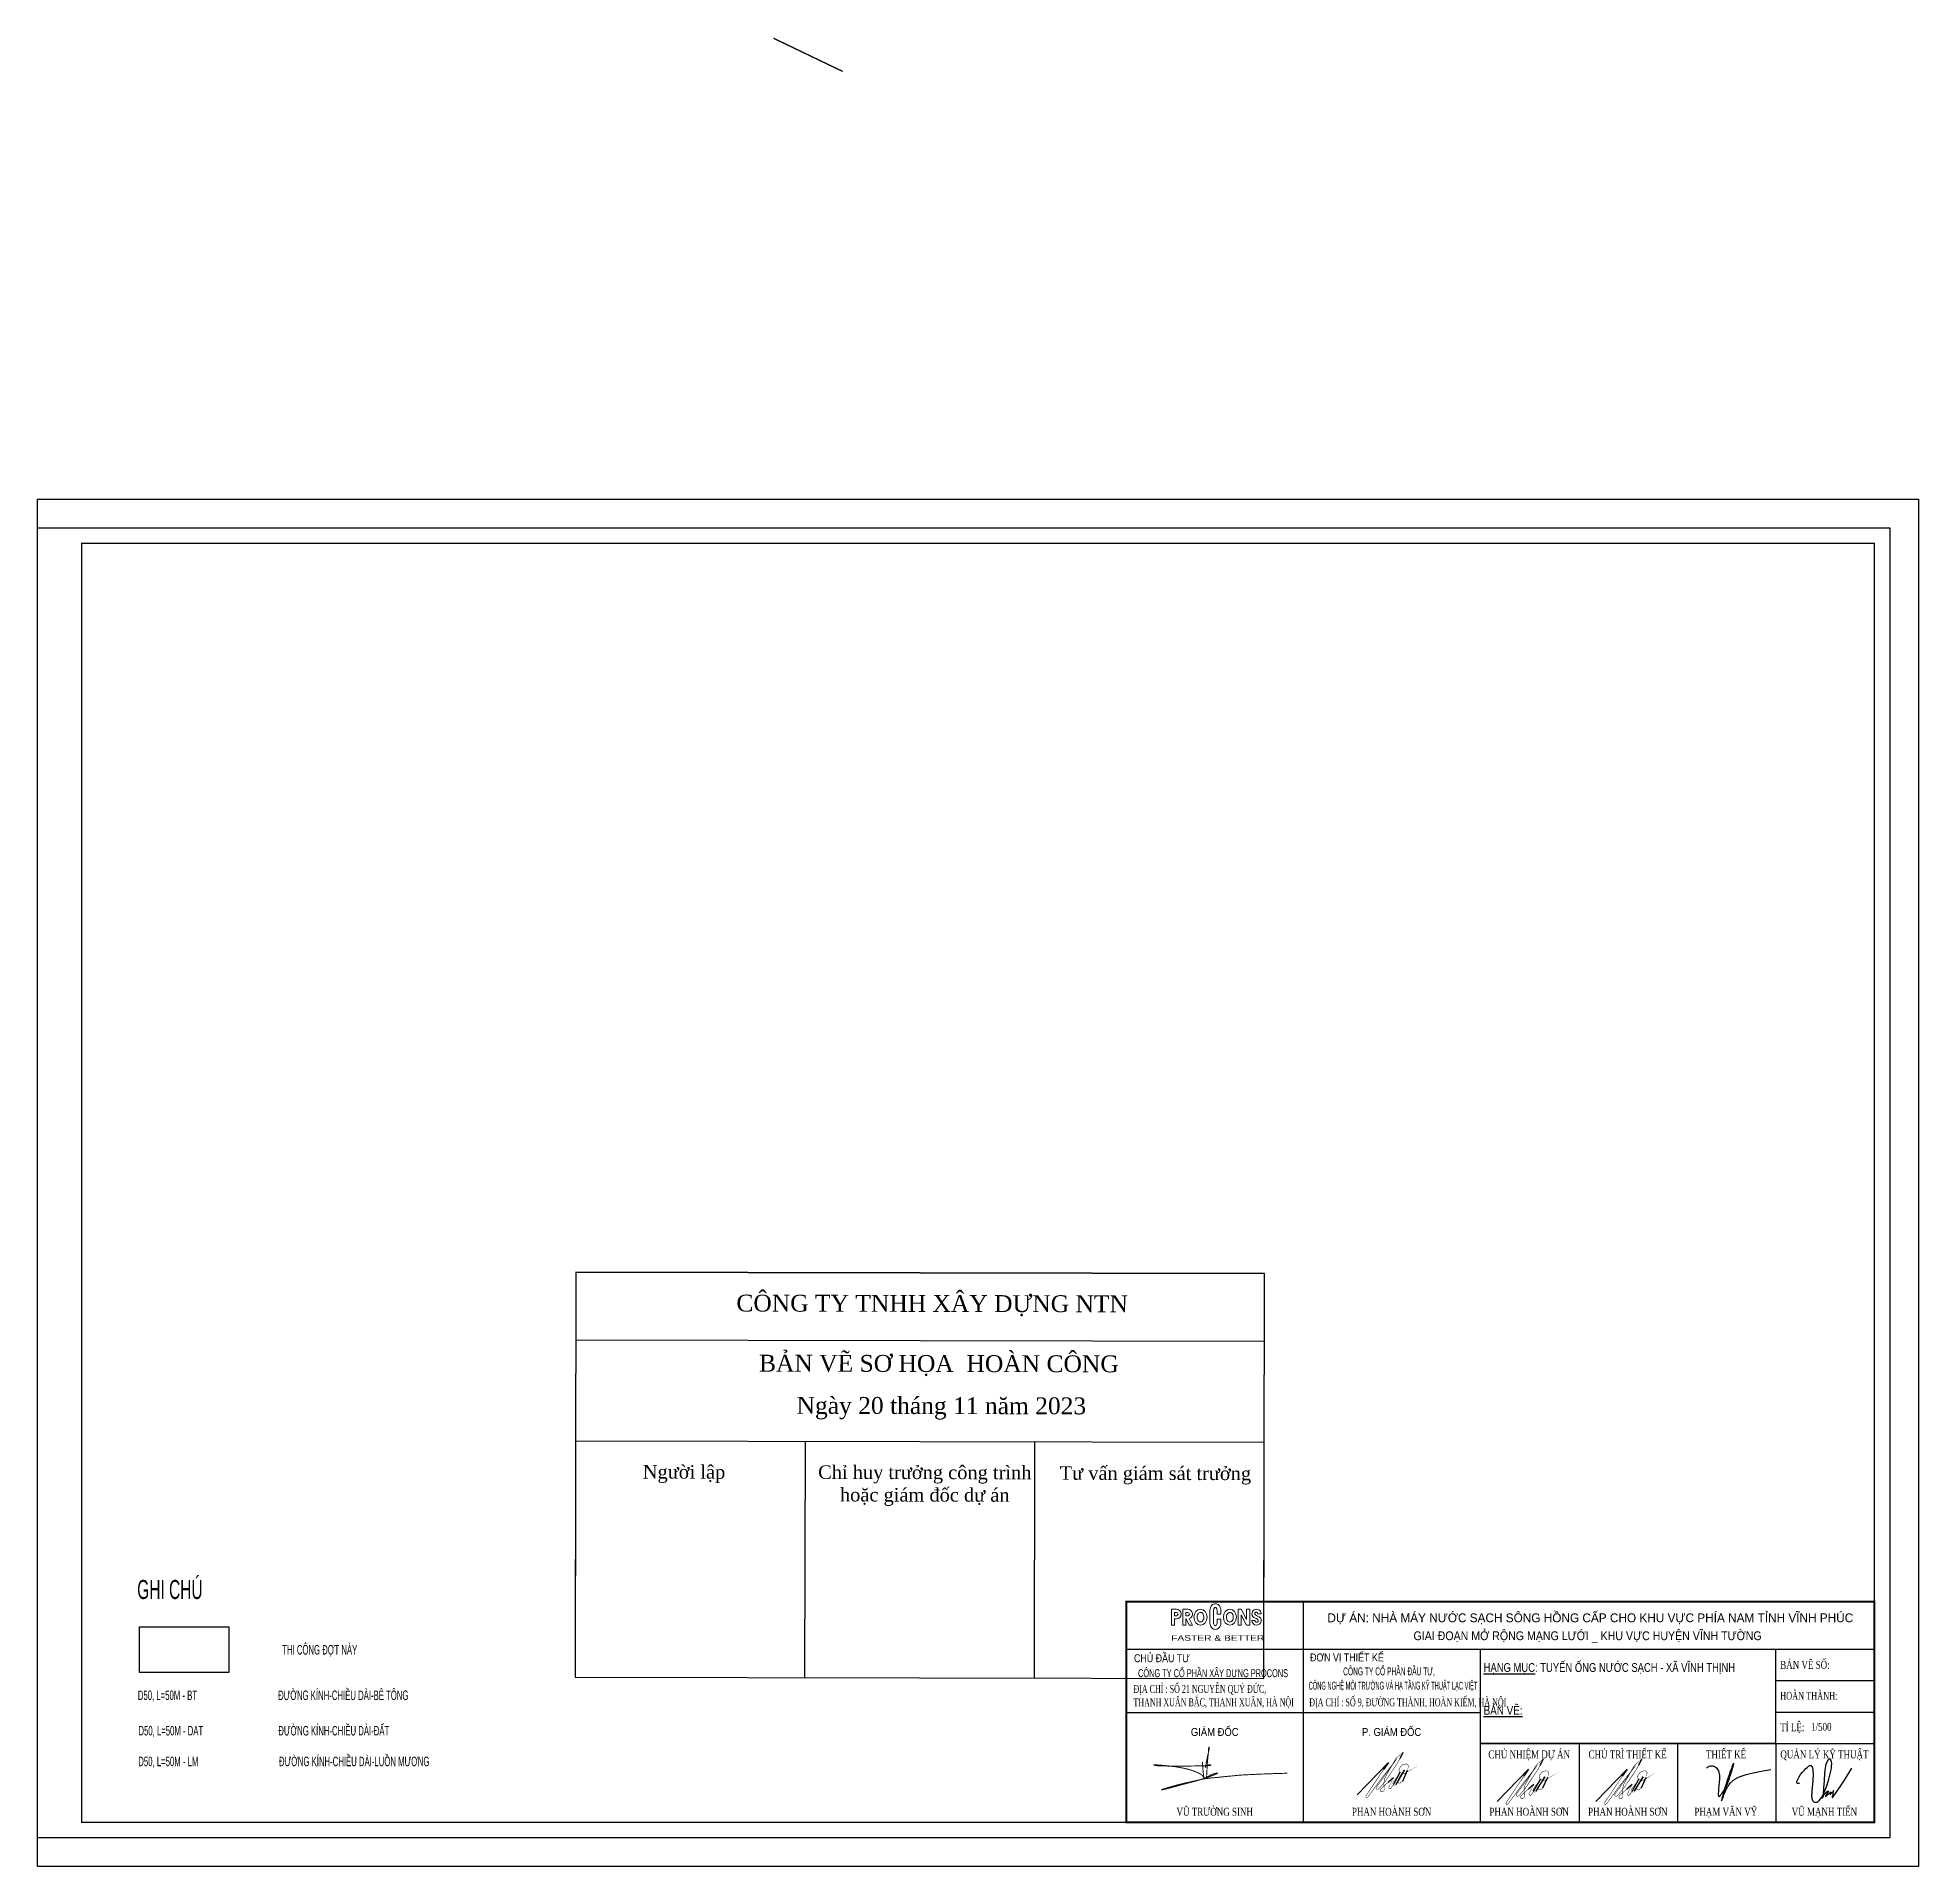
# Paper-space layout 'Layout1' of a CAD drawing. Extents: x -2400 to 6820, y -1166 to 888.
# Drawn here: x 3955 to 4381.5, y -1162.5 to -747.8 of the extents above; entities that cross this region are included whole.
import ezdxf
from ezdxf.enums import TextEntityAlignment as Align

# ---------------------------------------------------------------- set-up
doc = ezdxf.new("R2010")
doc.units = 0
doc.header["$MEASUREMENT"] = 0
for name, color, linetype in [('50', 2, 'Continuous'), ('CHU KHUNG TEN', 7, 'Continuous'), ('DUONGBAO', 7, 'Continuous'), ('NETTHAY', 7, 'Continuous'), ('ONG nuoc tho', 2, 'Continuous'), ('Text', 2, 'Continuous'), ('Thi công đợt này', 10, 'ZIGZAG')]:
    doc.layers.add(name, color=color, linetype=linetype)
doc.layers.add('G-ANNO-TTLB', color=6, linetype='Continuous', lineweight=9)
doc.layers.add('G-IMPT', color=8, linetype='Continuous', lineweight=9)
doc.styles.add('Arial_7', font='arial.ttf', dxfattribs={"width": 1.3, "height": 1.43})
doc.styles.get("Standard").update_dxf_attribs({"font": 'vntimeh.shx', "bigfont": 'vn.shx'})
doc.styles.add('STYLE5', font='VHARIAL.TTF')
doc.styles.add('vnavantH', font='VHAVAN.TTF')
doc.styles.add('VNTIMEHSHX', font='vntimeh.shx', dxfattribs={"width": 0.8})
doc.linetypes.add('ZIGZAG', pattern='A,0.0001,-0.2,[131,ltypeshp.shx,S=0.2,R=0,X=-0.2,Y=0],-0.4,[131,ltypeshp.shx,S=0.2,R=180,X=0.2,Y=0],-0.2', length=0.8001)

psp = doc.layouts.get("Layout1")

# ---------------------------------------------------------------- texts
at = {"layer": 'CHU KHUNG TEN', "color": 2, "style": 'vnavantH', "width": 0.6082033033742792}
for s, height, p in [('ghi chó', 4.32, (3984.981419285404, -1101.897872444904)), ('thi c«ng ®ît nµy', 2.16, (4018.964171011528, -1114.488035517672)), ('c«ng ty cæ phÇn x©y dùng procons', 1.8, (4221.55879734446, -1119.614061617145)), ('d50, l=50m - bt', 2.16, (3984.428835922212, -1124.805799354435)), ('®\xadêng kÝnh-chiÒu dµi-bª t«ng', 2.16, (4024.301320880595, -1124.805799354435)), ('®\xadêng kÝnh-chiÒu dµi-®Êt', 2.16, (4022.148808442603, -1132.840878416029)), ('d50, l=50m - dat', 2.16, (3985.187927367337, -1132.840878416029)), ('d50, l=50m - lm', 2.16, (3984.625437749555, -1139.810088638571)), ('®\xadêng kÝnh-chiÒu dµi-luån m\xad¬ng', 2.16, (4026.783065956611, -1139.810088638571))]:
    psp.add_text(s, height=height, dxfattribs=at).set_placement(p, align=Align.CENTER)
at = {"layer": 'CHU KHUNG TEN', "color": 2, "style": 'vnavantH'}
for s, width, p, p2 in [('c«ng ty cæ phÇn ®Çu t\xad,', 0.6240550177498217, (4251.060275919284, -1119.206719559381), (4271.855042995212, -1119.206719559381)), ('c«ng nghÖ m«i tr\xadêng vµ h¹ tÇng kü thuËt l¹c viÖt', 0.5462643909770141, (4243.250242455968, -1122.45318601921), (4281.501169847525, -1122.45318601921))]:
    psp.add_text(s, height=1.8, dxfattribs=dict(at, width=width)).set_placement(p, p2, align=Align.FIT)
at = {"layer": 'G-ANNO-TTLB', "insert": (4212.06772917862, -1110.100064485496), "char_height": 1.2767839871131, "width": 24.75206807908028, "attachment_point": 1, "style": 'Arial_7'}
psp.add_mtext('FASTER & BETTER', dxfattribs=at)
at = {"layer": 'Text', "color": 2, "style": 'vnavantH'}
psp.add_text('dù ¸n: nhµ m¸y n\xadíc s¹ch s«ng hång cÊp cho khu vùc phÝa nam tØnh vÜnh phóc ', height=2, dxfattribs=at).set_placement((4307.496468352743, -1106.079943894217), align=Align.MIDDLE)
at = {"layer": 'Text', "color": 2, "style": 'vnavantH', "width": 0.9}
psp.add_text('giai ®o¹n më réng m¹ng l\xadíi _ khu vùc huyÖn vÜnh t\xadêng', height=2, dxfattribs=at).set_placement((4306.500712431578, -1110.211019512429), align=Align.MIDDLE)
at = {"layer": 'Text', "color": 2}
for s, style, width, p in [('chñ ®Çu t\xad', 'STYLE5', 0.8000000000029366, (4203.637114027279, -1116.219853295823)), ('®¬n vÞ thiÕt kÕ', 'STYLE5', 0.8000000000029366, (4243.568660061595, -1116.047390938195)), ('B¶n vÏ sè:', 'VNTIMEHSHX', 0.7500000005512087, (4350.186549750015, -1117.732531964993)), ('®Þa chØ : sè 21 nguyÔn quý ®øc,', 'VNTIMEHSHX', 0.6, (4203.502952936044, -1123.19523287127)), ('thanh xu©n b¾c, thanh xu©n, hµ néi', 'VNTIMEHSHX', 0.6, (4203.502952936044, -1126.214849054677)), ('®Þa chØ : sè 9, ®\xadêng thµnh, hoµn kiÕm, hµ néi', 'VNTIMEHSHX', 0.55, (4243.378714504917, -1126.214849054677)), ('hoµn thµnh:', 'VNTIMEHSHX', 0.65, (4350.186549750015, -1124.747777557681)), ('TØ LÖ:', 'VNTIMEHSHX', 0.7500000005512087, (4350.186549750015, -1131.87265332509)), ('1/500', 'VNTIMEHSHX', 0.7500000005512087, (4357.184170025226, -1131.781243458851))]:
    psp.add_text(s, height=1.8, dxfattribs=dict(at, style=style, width=width)).set_placement(p)
at = {"layer": 'Text', "color": 2, "width": 0.8}
for s, style, p in [('%%Uh¹ng môc%%U: tuyÕn èng n\xadíc s¹ch - x· vÜnh thÞnh', 'vnavantH', (4282.928447031205, -1117.428804880182)), ('%%Ub¶n vÏ:', 'STYLE5', (4282.928447031205, -1127.14794985278))]:
    psp.add_text(s, height=2, dxfattribs=dict(at, style=style)).set_placement(p, align=Align.MIDDLE_LEFT)
at = {"layer": 'Text', "color": 2}
for s, style, width, p in [('gi¸m ®èc', 'STYLE5', 0.8499999994547195, (4221.939200173783, -1132.051346730505)), ('p. gi¸m ®èc', 'STYLE5', 0.8499999994547195, (4262.056565261893, -1132.051346730505)), ('CHñ NHIÖM Dù ¸N', 'VNTIMEHSHX', 0.7500000005512087, (4293.254102430412, -1137.127455758885)), ('Chñ tr× ThiÕt kÕ', 'VNTIMEHSHX', 0.7500000005512087, (4315.575489088449, -1137.127455758885)), ('ThiÕt kÕ', 'VNTIMEHSHX', 0.7500000005512087, (4337.896922621436, -1137.127455758885)), ('QU¶N Lý Kü THUËT', 'VNTIMEHSHX', 0.7500000005512087, (4360.218351690124, -1137.127455758885)), ('vò tr\xadêng sinh', 'VNTIMEHSHX', 0.7500000005512087, (4221.939200173783, -1150.138712799126)), ('phan hoµnh s¬n', 'VNTIMEHSHX', 0.7500000005512087, (4262.056565261893, -1150.138712799126)), ('phan hoµnh s¬n', 'VNTIMEHSHX', 0.7500000005512087, (4293.254102430412, -1150.138712799126)), ('phan hoµnh s¬n', 'VNTIMEHSHX', 0.7500000005512087, (4315.611912278269, -1150.138712799108)), ('ph¹m v¨n vü', 'VNTIMEHSHX', 0.7500000005512087, (4337.846203814959, -1150.138712799108)), ('vò m¹nh tiÕn', 'VNTIMEHSHX', 0.7500000005512087, (4360.218351690124, -1150.138712799126))]:
    psp.add_text(s, height=1.8, dxfattribs=dict(at, style=style, width=width)).set_placement(p, align=Align.MIDDLE_CENTER)

# ---------------------------------------------------------------- blocks, each defined once
blk = doc.blocks.new('phs')
at = {"color": 100}
for points in [[(27.39691817863522, 19.10867829603928), (40.22551562182414, 32.34576795163296)], [(40.22551562182414, 32.34576795163296), (38.29655055734847, 29.46685985492142)], [(45.00375341495375, 33.98218163421885), (46.28670477617393, 36.52028856212414)], [(40.1747605469526, 24.22188908442353), (42.34487220757421, 26.1774700405571)], [(42.40966109553239, 23.45017633080911), (45.04614874432971, 28.29551776055786)], [(43.35978822751545, 23.27172033337423), (46.86360022561655, 29.14847800933961)], [(46.86360022561655, 29.14847800933961), (44.93563116987341, 26.3959834421138)], [(46.10897057369277, 24.70421233798292), (48.07668101786386, 29.10974069538422)]]:
    blk.add_lwpolyline(points, dxfattribs=at)
at = {"color": 100, "const_width": 0.2}
for points in [[(38.29655055734847, 29.46685985492142), (31.06970498676096, 18.68106356964563, 0.2207062571092289), (31.0420627417279, 18.01738705864626), (31.0420627417279, 18.01738705864626, 0.4011276144490372), (31.81372537017128, 18.15193545023677), (37.73395382398388, 26.18338275757372), (43.79195461878299, 33.92696911782878)], [(43.79195461878299, 33.92696911782878), (35.2348142289171, 22.07055065236711), (35.20338051313786, 21.92051752578684, 0.7654558698112462), (36.17856459949733, 21.42432088204907), (38.54336355343982, 24.04120733334666, 0.0361013516569308), (38.82966415236046, 24.40807719684004), (44.04496388483641, 32.18892660058155, 0.0252355567285941), (44.07435961937546, 32.23796218322953), (45.00375341495375, 33.98218163421885)], [(44.93563116987341, 26.3959834421138), (44.35119065466043, 25.56159798442274, 0.1539553704102295), (44.2514203895555, 25.24525473354144), (44.2514203895555, 24.38455013892793, 0.6246298470672578), (45.1420007667749, 23.94980517631536), (46.10897057369277, 24.70421233798292)]]:
    blk.add_lwpolyline(points, format="xyb", dxfattribs=at)
at = {"color": 100}
for points in [[(46.28670477617393, 36.52028856212414, 0.0528182815183767, 0.2, 0), (43.72281348592482, 34.3021867514931, 0.2, 0.2, 0.0857393365969691), (43.01487042677269, 33.43832245204689, 0.2, 0.2, 0), (38.81522103985798, 26.02568363976523, 0.2, 0.2, 0.0831551025234005), (38.75110737670479, 25.84978914401423, 0.2, 0.2, 0), (38.38212586656817, 23.86278171390465, 0.2, 0.2, 0), (38.53621059987073, 21.26784321271336, 0.2, 0.2, -0.4097140521819649), (37.76596387172596, 20.38678906775317, 0.2, 0.2, 0), (37.47396748129786, 20.3649374487335, 0.2, 0.2, -0.5603642850941847), (36.97992341923432, 21.05119936115722, 0.2, 0.2, 0), (37.13408438648413, 21.41830885324256, 0.2, 0.2, -0.1103901613454648), (37.25928729530653, 21.59463073984475, 0.2, 0.2, 0), (40.1747605469526, 24.22188908442353, 0.2, 0.2, 0)], [(48.07668101786386, 29.10974069538422, 0.05, 0.2, 0), (48.45523266796504, 30.68933990838902, 0.2, 0.2, 0.5050256396045553), (47.04013403558989, 31.62462453297613, 0.2, 0.2, 0), (46.21987880824012, 31.39215738907914, 0.2, 0.2, 0.1602714033920031), (45.57664559315412, 30.95773475377016, 0.2, 0.2, 0), (44.85078736874648, 30.02044742229764, 0.2, 0.2, 0.4262838265200893), (45.11318558176731, 28.24787010400951, 0.2, 0.2, 0), (45.63124835287019, 27.87964752771374, 0.2, 0.2, 0.2998595593304534), (46.99703273229004, 27.83146918728187, 0.2, 0.03, 0), (51.97781574376928, 30.86739145378917, 0, 0, 0)], [(42.34487220757421, 26.1774700405571, 0.05, 0.2, 0), (40.42310146434284, 22.24433201738636, 0.2, 0.2, 0.6885736316018154), (41.208454757087, 21.67613246272004, 0.2, 0.2, 0), (41.208454757087, 21.67613246272004, 0.2, 0.2, 0), (42.40966109553239, 23.45017633080911, 0.2, 0.2, 0)], [(45.04614874432971, 28.29551776055786, 0.05, 0.2, 0), (42.13704399118675, 24.0899002476763, 0.2, 0.2, 0.2066340625081081), (42.05122970137371, 23.66131557074078, 0.2, 0.2, 0), (42.06782928623431, 23.58340420030524, 0.2, 0.1212709088166853, 0.6727457828277095), (43.35978822751545, 23.27172033337423, 0.2, 0.1212709088166853, 0.2137766732718076)]]:
    blk.add_lwpolyline(points, format="xyseb", dxfattribs=at)
blk = doc.blocks.new('Khung A2 CN - NMN Song Hong chuan - chu ky_dwg_logo PROCONS-959554-Autocad')
at = {"layer": 'G-IMPT'}
for p, q in [((9.155894610916675, 2.065788946124059), (8.424531498756096, 2.065788946124059)), ((9.811525583898856, 3.57956334315125), (10.58305202070505, 3.57956334315125))]:
    blk.add_line(p, q, dxfattribs=at)
at = {"layer": 'G-IMPT', "flags": 128}
for points in [[(-8.996705736258718, 4.660038748867038), (-10.1690153648965, 4.660038748867038), (-10.1690153648965, 0.9820959109779608), (-9.445422173508177, 0.9820959109779608), (-9.445422173508177, 2.428695015384193), (-8.996705736258718, 2.428695015384193)], [(-6.018663168336957, 2.492728961334649), (-5.256352989281822, 0.9820959109779039), (-6.038733429336844, 0.9820959109779039), (-6.768730182711579, 2.428695015384193), (-6.814805199541752, 2.428695015384193), (-6.814805199541752, 0.9820959109779608), (-7.53839839093007, 0.9820959109779608), (-7.53839839093007, 4.660038748867038), (-6.366088762292293, 4.660038748867038)], [(-1.284174093818024, 4.471892386798743), (-1.284174093818024, 2.394268152585511), (-1.284174093818024, 1.434811916205831)], [(-0.423097498852485, 1.467707913999874), (-0.4256347008475814, 2.171198051787002), (-0.4256347008475814, 4.4389963890047)], [(0.423097498852485, 4.4389963890047), (0.4264392237178072, 3.512436150419063), (1.287634461129983, 3.512436150419063), (1.284174093818024, 4.471892386798743)], [(-9.007296925349806, 3.93644555747872), (-9.445422173508177, 3.93644555747872), (-9.445422173508177, 3.152288206772511), (-9.007296925349806, 3.152288206772511)], [(-6.37667995138338, 3.93644555747872), (-6.814805199541752, 3.93644555747872), (-6.814805199541752, 3.152288206772511), (-6.37667995138338, 3.152288206772511)], [(1.284174093818024, 1.434811916205831), (1.287634461129983, 2.394268152585511), (0.4264392237178072, 2.394268152585511), (0.4264342814155953, 2.392897800180151), (0.423097498852485, 1.467707913999874)]]:
    blk.add_lwpolyline(points, dxfattribs=at)
blk.add_lwpolyline([(5.958045319559005, 3.332486453917937), (7.223622098449142, 0.9820959109779608), (7.917863816971931, 0.9820959109779608), (7.917863816971931, 4.660038748867038), (7.194270625583613, 4.660038748867038), (7.194270625583613, 2.302431101358508), (5.924807769130666, 4.660038748867038), (5.234452128170688, 4.660038748867038), (5.234452128170688, 0.9820959109779608), (5.958045319559005, 0.9820959109779608)], close=True, dxfattribs=at)
at = {"layer": 'G-IMPT'}
for centre, radius, start, end in [((-9.022721169163107, 3.544366882125615), 1.115975141742635, 271.3357909971762, 88.66420900282333), ((-6.392104195196707, 3.544366882125616), 1.115975141742635, 289.5501634249034, 88.66420900282213), ((0.4943711349000093, 4.359628827330861), 1.782084800838637, 137.0556305199434, 176.388224571582), ((-1.765254609153999e-14, 4.75463020372224), 1.152074099282333, 89.99999999999908, 134.6845954179886), ((0.309294952131592, 4.439301892891747), 0.7323925147017061, 133.3935097786336, 180.0238998672278), ((1.042221864366866e-14, 4.754630203722257), 0.2908844628168193, 90.00000000000206, 131.7943397326426), ((1.754152378907748e-14, 4.75463020372224), 1.152074099282334, 45.31540458201133, 90.00000000000091), ((-1.042221864366866e-14, 4.754630203722257), 0.2908844628168199, 48.20566026735742, 89.99999999999801), ((-0.309294952131592, 4.439301892891747), 0.7323925147017069, 359.9761001327715, 46.60649022136644), ((-0.4943711349000093, 4.359628827330861), 1.782084800838636, 3.611775428418002, 42.94436948005657), ((9.511416471205246, 3.596263431633161), 1.071765666508803, 359.107189807448, 180.7723484316705), ((-9.022721169163107, 3.544366882125615), 0.3923819503543184, 272.2528350921259, 87.74716490787375), ((-6.392104195196683, 3.544366882125615), 0.3923819503543176, 272.2528350921259, 87.74716490787375), ((0.4943711349000093, 1.547075475673714), 1.782084800838635, 183.6117754284176, 222.9443694800562), ((-1.754152378907748e-14, 1.152074099282334), 1.152074099282333, 225.315404582011, 270.0000000000005), ((0.309294952131592, 1.467402410112827), 0.7323925147017066, 179.9761001327719, 226.6064902213661), ((1.042221864366866e-14, 1.152074099282316), 0.29088446281682, 228.2056602673571, 269.9999999999976), ((-1.042221864366866e-14, 1.152074099282316), 0.2908844628168196, 270.0000000000017, 311.7943397326423), ((1.765254609153999e-14, 1.152074099282334), 1.152074099282333, 269.9999999999987, 314.6845954179883), ((-0.309294952131592, 1.467402410112827), 0.7323925147017061, 313.3935097786333, 0.02389986722811321), ((-0.4943711349000093, 1.547075475673714), 1.782084800838637, 317.055630519943, 356.3882245715816), ((9.513547365577956, 2.071124675074651), 1.089028938179882, 180.2807234609871, 350.2716063457518), ((9.46805174516966, 3.595678838714827), 1.028397000250529, 180.7723484316705, 255.7515135847782), ((9.458731962836188, 3.616272427531966), 0.3546983167969367, 354.0596038774497, 230.3070752570539), ((9.537141476627324, 2.016384695053187), 0.3844345882436543, 172.6164161229014, 50.78642739176519), ((8.854589482621732, 1.179897913061386), 1.464058300917664, 50.7864273917663, 75.75151358477851), ((9.983305219071227, 4.240603092866988), 1.170148246955939, 230.0669137655599, 258.832805593489), ((9.531919038568615, 2.049170236227347), 1.067372570205649, 351.2665653813726, 77.84403262913042)]:
    blk.add_arc(centre, radius, start, end, dxfattribs=at)
for centre, ratio in [((-3.438437412021358, 2.821067329922499), 0.8212422532478503), ((3.35705409852892, 2.821067329922499), 0.8212422532478498)]:
    blk.add_ellipse(centre, major_axis=(0, 1.838971418944539), ratio=ratio, dxfattribs=at)
for points, knots in [([(-3.438437412021358, 3.93644555747872), (-3.530574469299836, 3.93644555747872), (-3.624237280104353, 3.912976720934552), (-3.818576902910536, 3.801760292562818), (-3.918329263111787, 3.711860698876649), (-4.087703835554066, 3.463042680261481), (-4.155968567244599, 3.304668501397344), (-4.22972385990272, 2.956958610513965), (-4.234959765780445, 2.768460819908114), (-4.179872295543532, 2.413127650090075), (-4.119721385362595, 2.247109253897491), (-3.96060420267122, 1.979085438068779), (-3.862778188916991, 1.877786716313523), (-3.668002609711266, 1.746511481399836), (-3.572449952261877, 1.714822840381117), (-3.480107925335517, 1.70737007558148)], [0, 0, 0, 0, 0.4393440603406239, 0.4393440603406239, 0.8786881206812478, 0.8786881206812478, 1.318032181021872, 1.318032181021872, 1.757376241362496, 1.757376241362496, 2.196720301703119, 2.196720301703119, 2.636064362043743, 2.636064362043743, 3.075408422384367, 3.075408422384367, 3.075408422384367, 3.075408422384367]), ([(-3.480107925335517, 1.70737007558148), (-3.387765898409157, 1.699917310781842), (-3.295739930224045, 1.71582140731357), (-3.102747227753526, 1.807824938838422), (-3.00206409608063, 1.886386162037297), (-2.82418634220312, 2.115054284542992), (-2.748553265089299, 2.264855529346079), (-2.656911082193346, 2.602778111599292), (-2.641257553474929, 2.790041095263689), (-2.67709591302571, 3.150752945709713), (-2.728483518465737, 3.323401978281225), (-2.875666234986966, 3.609427061402329), (-2.970531594633258, 3.721997128982736), (-3.16453618046603, 3.873986493031452), (-3.261988058293583, 3.914618778505826), (-3.382913383027244, 3.934224255173831), (-3.410677754604876, 3.93644555747872), (-3.438437412021358, 3.93644555747872)], [3.075408422384367, 3.075408422384367, 3.075408422384367, 3.075408422384367, 3.514752482724991, 3.514752482724991, 3.954096543065615, 3.954096543065615, 4.393440603406239, 4.393440603406239, 4.832784663746863, 4.832784663746863, 5.272128724087487, 5.272128724087487, 5.711472784428111, 5.711472784428111, 6.150816844768736, 6.150816844768736, 6.283185307179586, 6.283185307179586, 6.283185307179586, 6.283185307179586]), ([(3.35705409852892, 3.93644555747872), (3.264917041250442, 3.93644555747872), (3.171254230445925, 3.912976720934552), (2.976914607639742, 3.801760292562818), (2.877162247438492, 3.711860698876649), (2.707787674996212, 3.463042680261481), (2.639522943305679, 3.304668501397344), (2.565767650647559, 2.956958610513965), (2.560531744769833, 2.768460819908114), (2.615619215006745, 2.413127650090075), (2.675770125187682, 2.247109253897491), (2.834887307879058, 1.979085438068779), (2.932713321633287, 1.877786716313523), (3.127488900839012, 1.746511481399836), (3.223041558288401, 1.714822840381117), (3.315383585214761, 1.70737007558148)], [0, 0, 0, 0, 0.4393440603406239, 0.4393440603406239, 0.8786881206812478, 0.8786881206812478, 1.318032181021872, 1.318032181021872, 1.757376241362496, 1.757376241362496, 2.196720301703119, 2.196720301703119, 2.636064362043743, 2.636064362043743, 3.075408422384367, 3.075408422384367, 3.075408422384367, 3.075408422384367]), ([(3.315383585214761, 1.70737007558148), (3.407725612141121, 1.699917310781842), (3.499751580326233, 1.71582140731357), (3.692744282796752, 1.807824938838422), (3.793427414469647, 1.886386162037297), (3.971305168347158, 2.115054284542992), (4.046938245460979, 2.264855529346079), (4.138580428356931, 2.602778111599292), (4.154233957075348, 2.790041095263689), (4.118395597524568, 3.150752945709713), (4.067007992084541, 3.323401978281225), (3.919825275563312, 3.609427061402329), (3.82495991591702, 3.721997128982736), (3.630955330084248, 3.873986493031452), (3.533503452256696, 3.914618778505826), (3.412578127523034, 3.934224255173831), (3.384813755945402, 3.93644555747872), (3.35705409852892, 3.93644555747872)], [3.075408422384367, 3.075408422384367, 3.075408422384367, 3.075408422384367, 3.514752482724991, 3.514752482724991, 3.954096543065615, 3.954096543065615, 4.393440603406239, 4.393440603406239, 4.832784663746863, 4.832784663746863, 5.272128724087487, 5.272128724087487, 5.711472784428111, 5.711472784428111, 6.150816844768736, 6.150816844768736, 6.283185307179586, 6.283185307179586, 6.283185307179586, 6.283185307179586])]:
    blk.add_open_spline(points, degree=3, knots=knots, dxfattribs=at)
blk = doc.blocks.new('DAUHC')
blk.add_lwpolyline([(2424569.662864314, 1065995.752612761), (2439529.662864315, 1065995.752612761), (2439529.662864315, 1074795.752612761), (2424569.662864314, 1074795.752612761)], close=True)
for points in [[(2424569.662864314, 1074795.752612761), (2439529.662864315, 1074795.752612761)], [(2424569.662864314, 1073329.085946094), (2439529.662864315, 1073329.085946094)], [(2424569.662864314, 1071129.085946095), (2439529.662864315, 1071129.085946095)], [(2424569.662864314, 1071129.085946095), (2424569.662864314, 1065995.752612761)], [(2429556.329530981, 1071129.085946095), (2429556.329530981, 1065995.752612761)], [(2434542.996197648, 1071129.085946095), (2434542.996197648, 1065995.752612761)], [(2439529.662864314, 1065995.752612761), (2439529.662864314, 1071129.085946094)]]:
    blk.add_lwpolyline(points)
for s, insert, char_height, width, attachment_point in [('{\\fTimes New Roman|b0|i0|c0|p18;CÔNG TY TNHH XÂY DỰNG NTN}', (2428057.586457888, 1074314.73385547), 366.6666666666633, 13429.22745109582, 1), ('{\\fTimes New Roman|b0|i0|c0|p18;BẢN VẼ SƠ HỌA  HOÀN CÔNG}', (2428551.903205663, 1073010.436373529), 366.6666666666633, 8540.820731231328, 1), ('{\\fTimes New Roman|b0|i0|c0|p18;Ngày 20 tháng 11 năm 2023}', (2429370.007569237, 1072096.349898705), 366.6666666666633, 8540.820731231328, 1), ('{\\fTimes New Roman|b0|i0|c0|p18;Người lập}', (2426032.084232709, 1070609.658347396), 293.3333333333306, 6832.656584985063, 1), ('{\\fTimes New Roman|b0|i0|c0|p18;Chỉ huy trưởng công trình\\Phoặc giám đốc dự án}', (2432158.285126578, 1070609.658347396), 293.3333333333306, 4614.577315541418, 2), ('{\\fTimes New Roman|b0|i0|c0|p18;Tư vấn giám sát trưởng}', (2435087.573870228, 1070600.621397496), 293.3333333333306, 6832.656584985063, 1)]:
    blk.add_mtext(s, dxfattribs=dict(insert=insert, char_height=char_height, width=width, attachment_point=attachment_point))

# ---------------------------------------------------------------- linework, layer by layer
for p, q in [((4349.202011960479, -1134.667787647068), (4282.23780511141, -1134.667787647068)), ((4304.559194001602, -1134.667787647068), (4304.559194001602, -1152.524917809596)), ((4326.880623070287, -1134.667787647068), (4326.880623070287, -1152.524917809596)), ((4349.202011960479, -1134.667787647068), (4349.202011960479, -1152.524917809596))]:
    psp.add_line(p, q)
at = {"color": 8, "const_width": 0.21428542441059}
psp.add_lwpolyline([(4219.137311745919, -1138.824084973885), (4219.19692410875, -1139.645110382905), (4219.253178775842, -1140.329773591816), (4219.305132838683, -1140.890708672274), (4219.351843388766, -1141.340549695933), (4219.392367517576, -1141.691930734448), (4219.425762316601, -1141.957485859476), (4219.451084877335, -1142.149849142671), (4219.467392291259, -1142.281654655688), (4219.474062988967, -1142.364541123041), (4219.471760757464, -1142.406165880672), (4219.461470722839, -1142.413190917381), (4219.444178011196, -1142.392278221967), (4219.420867748639, -1142.35008978323), (4219.392525061259, -1142.293287589969), (4219.360135075163, -1142.228533630986), (4219.324682916449, -1142.162489895079), (4219.286930977891, -1142.100575769549), (4219.246750718943, -1142.043240235702), (4219.203790865726, -1141.989689673344), (4219.157700144377, -1141.939130462282), (4219.108127281015, -1141.890768982322), (4219.054721001772, -1141.843811613272), (4218.997130032778, -1141.797464734936), (4218.935003100152, -1141.750934727123), (4218.868078023359, -1141.703593307178), (4218.796448995177, -1141.65547354261), (4218.720299301731, -1141.606773838467), (4218.639812229132, -1141.557692599798), (4218.555171063497, -1141.50842823165), (4218.466559090943, -1141.459179139073), (4218.374159597584, -1141.410143727115), (4218.278155869535, -1141.361520400823), (4218.178701871064, -1141.313458409245), (4218.075834279003, -1141.265910377421), (4217.969560448328, -1141.218779774387), (4217.859887734026, -1141.171970069182), (4217.746823491078, -1141.125384730844), (4217.630375074459, -1141.078927228411), (4217.510549839153, -1141.032501030919), (4217.387355140141, -1140.986009607408), (4217.260905715117, -1140.93941628764), (4217.131745832648, -1140.892923844279), (4217.000527144013, -1140.846794910715), (4216.867901300495, -1140.801292120338), (4216.734519953367, -1140.756678106537), (4216.601034753912, -1140.713215502701), (4216.468097353416, -1140.67116694222), (4216.336359403151, -1140.630795058484), (4216.206424706168, -1140.59231659905), (4216.078705672568, -1140.555764768144), (4215.953566864224, -1140.521126884162), (4215.831372843011, -1140.488390265497), (4215.712488170793, -1140.457542230545), (4215.597277409448, -1140.428570097699), (4215.486105120843, -1140.401461185354), (4215.379335866848, -1140.376202811905), (4215.277175679061, -1140.35274643002), (4215.17919646794, -1140.330900029458), (4215.084811613677, -1140.310435734253), (4214.99343449646, -1140.291125668439), (4214.904478496475, -1140.272741956051), (4214.81735699391, -1140.25505672112), (4214.731483368949, -1140.237842087681), (4214.646271001784, -1140.220870179767), (4214.561236993963, -1140.203952284797), (4214.4763133325, -1140.187056343726), (4214.391535725761, -1140.170189460895), (4214.306939882128, -1140.153358740644), (4214.222561509971, -1140.136571287312), (4214.138436317662, -1140.119834205241), (4214.05460001358, -1140.103154598769), (4213.971088306094, -1140.086539572238), (4213.887846007139, -1140.07000228222), (4213.804454342862, -1140.05358009422), (4213.720403642972, -1140.037316425974), (4213.635184237177, -1140.021254695218), (4213.548286455181, -1140.00543831969), (4213.459200626694, -1139.989910717127), (4213.367417081423, -1139.974715305265), (4213.272426149077, -1139.959895501841), (4213.173699987085, -1139.945459173079), (4213.070638063771, -1139.931271979153), (4212.962621675186, -1139.917164028723), (4212.849032117378, -1139.90296543045), (4212.729250686396, -1139.888506292995), (4212.602658678283, -1139.873616725019), (4212.468637389098, -1139.858126835183), (4212.326568114884, -1139.841866732147), (4212.176073043564, -1139.824725913393), (4212.017737930564, -1139.806831431684), (4211.852389423184, -1139.788369728605), (4211.680854168724, -1139.769527245738), (4211.503958814483, -1139.750490424669), (4211.322530007761, -1139.731445706981), (4211.137394395861, -1139.712579534259), (4210.949378626083, -1139.694078348085), (4210.759491789715, -1139.676108587752), (4210.569472754039, -1139.658756683383), (4210.381242830321, -1139.64208906281), (4210.196723329831, -1139.626172153863), (4210.017835563835, -1139.611072384373), (4209.846500843607, -1139.596856182171), (4209.684640480413, -1139.58358997509), (4209.53417578552, -1139.571340190959), (4209.396487628801, -1139.560144279204), (4209.270795114513, -1139.549923775627), (4209.155776905514, -1139.540571237625), (4209.050111664666, -1139.531979222594), (4208.952478054831, -1139.524040287931), (4208.861554738865, -1139.516646991033), (4208.776020379628, -1139.509691889295), (4208.69455363998, -1139.503067540115), (4208.616163085713, -1139.496705866415), (4208.54117689437, -1139.490696253221), (4208.470253146421, -1139.485167451085), (4208.404049922341, -1139.480248210559), (4208.3432253026, -1139.476067282196), (4208.288437367675, -1139.472753416547), (4208.240344198039, -1139.470435364164), (4208.19960387416, -1139.4692418756), (4208.16667289714, -1139.469279571063), (4208.141201450548, -1139.470566549381), (4208.122638138571, -1139.473098779042), (4208.110431565405, -1139.476872228529), (4208.104030335242, -1139.48188286633), (4208.102883052274, -1139.488126660929), (4208.10643832069, -1139.495599580812), (4208.114144744686, -1139.504297594464), (4208.125561314562, -1139.514179044524), (4208.140688565054, -1139.525051770232), (4208.159637417015, -1139.536685984985), (4208.182518791291, -1139.548851902176), (4208.209443608732, -1139.5613197352), (4208.240522790184, -1139.57385969745), (4208.275867256496, -1139.586242002323), (4208.315587928515, -1139.598236863211), (4208.35961382325, -1139.609654842968), (4208.407146342324, -1139.620467902276), (4208.457204983526, -1139.630688351276), (4208.508809244642, -1139.640328500111), (4208.560978623456, -1139.64940065892), (4208.612732617756, -1139.657917137846), (4208.663090725324, -1139.665890247029), (4208.711072443948, -1139.673332296609), (4208.75602518746, -1139.680259912685), (4208.798608033921, -1139.686706985172), (4208.839807977423, -1139.692711719943), (4208.880612012075, -1139.698312322871), (4208.922007131976, -1139.703546999825), (4208.964980331228, -1139.708453956681), (4209.010518603936, -1139.713071399308), (4209.059608944201, -1139.71743753358), (4209.113060909727, -1139.721579781094), (4209.170974312605, -1139.72548242635), (4209.233271528541, -1139.729118969573), (4209.299874933226, -1139.732462910988), (4209.370706902362, -1139.735487750821), (4209.445689811644, -1139.738166989297), (4209.524746036772, -1139.74047412664), (4209.607797953438, -1139.742382663077), (4209.695158664934, -1139.743898508683), (4209.788704184888, -1139.745157212932), (4209.890701254521, -1139.746326735148), (4210.003416615047, -1139.747575034657), (4210.129117007698, -1139.749070070783), (4210.270069173683, -1139.750979802849), (4210.428539854227, -1139.753472190182), (4210.606795790547, -1139.756715192104), (4210.806110681362, -1139.760810500808), (4211.023786055386, -1139.765594739948), (4211.256130398826, -1139.770838266045), (4211.499452197892, -1139.776311435621), (4211.750059938793, -1139.781784605197), (4212.004262107741, -1139.787028131294), (4212.258367190945, -1139.791812370434), (4212.50868367462, -1139.795907679138), (4212.752228117119, -1139.799132749615), (4212.988849365425, -1139.801499616827), (4213.219104338667, -1139.803068651424), (4213.443549955977, -1139.803900224057), (4213.662743136483, -1139.804054705374), (4213.877240799313, -1139.803592466027), (4214.087599863604, -1139.802573876664), (4214.29437724848, -1139.801059307937), (4214.498190715105, -1139.799111787276), (4214.699901392782, -1139.79680496924), (4214.900431252841, -1139.794215165167), (4215.100702266616, -1139.791418686398), (4215.301636405442, -1139.788491844271), (4215.50415564065, -1139.785510950127), (4215.709181943577, -1139.782552315304), (4215.917637285551, -1139.779692251142), (4216.130697278499, -1139.77695707419), (4216.350552096716, -1139.774173121832), (4216.579645555077, -1139.771116736661), (4216.820421468474, -1139.767564261273), (4217.075323651788, -1139.76329203826), (4217.346795919897, -1139.758076410217), (4217.637282087693, -1139.751693719737), (4217.949225970053, -1139.743920309414), (4218.283100296096, -1139.734622194687), (4218.631493451885, -1139.724024082371), (4218.985022737721, -1139.712440352128), (4219.334305453896, -1139.70018538362), (4219.669958900711, -1139.687573556505), (4219.982600378466, -1139.674919250447), (4220.262847187452, -1139.662536845105), (4220.501316627968, -1139.650740720141), (4220.691204525752, -1139.639769856567), (4220.8360208083, -1139.629561640804), (4220.941853928536, -1139.619978060624), (4221.014792339392, -1139.610881103799), (4221.060924493799, -1139.602132758102), (4221.086338844689, -1139.593595011305), (4221.097123844989, -1139.58512985118), (4221.099367947634, -1139.576599265499), (4221.098033991148, -1139.567927220056), (4221.093582356458, -1139.55928559273), (4221.085347810087, -1139.55090823942), (4221.072665118554, -1139.543029016028), (4221.054869048385, -1139.535881778452), (4221.031294366101, -1139.529700382594), (4221.001275838225, -1139.524718684353), (4220.96414823128, -1139.52117053963), (4220.919615727944, -1139.519218400086), (4220.868860175535, -1139.518739100432), (4220.813432837524, -1139.519538071139), (4220.754884977378, -1139.521420742681), (4220.694767858575, -1139.524192545529), (4220.634632744586, -1139.527658910155), (4220.576030898887, -1139.531625267033), (4220.520513584943, -1139.535897046632), (4220.469253881303, -1139.540347333132), (4220.421912126789, -1139.545119825528), (4220.377770475294, -1139.550425876523), (4220.336111080716, -1139.556476838817), (4220.296216096944, -1139.563484065112), (4220.257367677881, -1139.571658908109), (4220.218847977416, -1139.581212720511), (4220.179939149442, -1139.592356855019), (4220.140152643464, -1139.605212551772), (4220.099917091404, -1139.61954060066), (4220.059890420791, -1139.635011679013), (4220.020730559161, -1139.651296464158), (4219.983095434036, -1139.668065633424), (4219.947642972951, -1139.684989864139), (4219.915031103439, -1139.701739833632), (4219.885917753021, -1139.71798621923), (4219.860786552541, -1139.733473293698), (4219.839423946047, -1139.748239711546), (4219.821442080898, -1139.762397722719), (4219.806453104447, -1139.776059577162), (4219.794069164054, -1139.78933752482), (4219.783902407078, -1139.802343815638), (4219.775564980871, -1139.815190699562), (4219.768669032794, -1139.827990426537), (4219.762882657091, -1139.840828981691), (4219.758097735539, -1139.853687290884), (4219.75426209682, -1139.86652001516), (4219.751323569595, -1139.879281815562), (4219.749229982546, -1139.891927353132), (4219.747929164336, -1139.904411288916), (4219.747368943634, -1139.916688283954), (4219.747497149117, -1139.928712999292), (4219.748271367065, -1139.940436936656), (4219.749688214179, -1139.951798960508), (4219.751754064782, -1139.962734775997), (4219.75447529319, -1139.973180088269), (4219.757858273719, -1139.98307060247), (4219.761909380679, -1139.992342023748), (4219.766634988398, -1140.00093005725), (4219.77204147118, -1140.008770408122), (4219.77813102736, -1140.015799346862), (4219.784889151273, -1140.021955405376), (4219.792297161268, -1140.027177680915), (4219.800336375702, -1140.031405270737), (4219.808988112916, -1140.034577272094), (4219.818233691261, -1140.036632782243), (4219.828054429094, -1140.037510898436), (4219.838431644752, -1140.037150717931), (4219.849314441781, -1140.035503047772), (4219.860523064446, -1140.032565534178), (4219.871845542213, -1140.028347533158), (4219.883069904536, -1140.022858400722), (4219.893984180879, -1140.016107492879), (4219.9043764007, -1140.00810416564), (4219.914034593461, -1139.998857775013), (4219.922746788616, -1139.988377677009), (4219.930345439709, -1139.976602695444), (4219.936840696617, -1139.963189525364), (4219.94228713329, -1139.947724329621), (4219.946739323692, -1139.929793271067), (4219.950251841768, -1139.908982512556), (4219.952879261484, -1139.884878216939), (4219.954676156794, -1139.85706654707), (4219.95569710165, -1139.825133665801), (4219.956039083729, -1139.788778015489), (4219.955968745599, -1139.748147156519), (4219.955795143542, -1139.70350092878), (4219.955827333837, -1139.655099172159), (4219.956374372778, -1139.603201726547), (4219.957745316642, -1139.548068431832), (4219.960249221716, -1139.489959127904), (4219.964195144286, -1139.429133654651), (4219.969887694955, -1139.365510161769), (4219.977613701627, -1139.297640038183), (4219.987655546516, -1139.223732982622), (4220.000295611848, -1139.141998693816), (4220.015816279843, -1139.050646870497), (4220.034499932728, -1138.947887211395), (4220.056628952716, -1138.83192941524), (4220.082485722032, -1138.700983180763), (4220.112191434411, -1138.55406350712), (4220.145222529649, -1138.393406595166), (4220.180894259047, -1138.222053946183), (4220.218521873918, -1138.043047061452), (4220.257420625567, -1137.859427442254), (4220.296905765303, -1137.674236589871), (4220.336292544431, -1137.490516005583), (4220.374896214256, -1137.311307190672), (4220.412117483615, -1137.139256235121), (4220.447698891407, -1136.975427583724), (4220.481468434064, -1136.820490269974), (4220.513254108013, -1136.675113327368), (4220.542883909689, -1136.5399657894), (4220.570185835513, -1136.415716689564), (4220.594987881919, -1136.303035061358), (4220.617118045331, -1136.202589938274), (4220.636467858589, -1136.114704476255), (4220.653183000148, -1136.038318321027), (4220.667472684876, -1135.972025240764), (4220.679546127638, -1135.914419003637), (4220.689612543294, -1135.864093377821), (4220.697881146712, -1135.819642131488), (4220.704561152761, -1135.779659032811), (4220.709861776297, -1135.742737849962), (4220.713956194424, -1135.707737520556), (4220.716873433157, -1135.674577659965), (4220.718606480754, -1135.643443053001), (4220.719148325461, -1135.614518484478), (4220.718491955533, -1135.587988739208), (4220.716630359224, -1135.564038602004), (4220.713556524777, -1135.542852857679), (4220.709263440454, -1135.524616291047), (4220.703770263754, -1135.509489910551), (4220.697200829196, -1135.497539619159), (4220.689705140547, -1135.488807543471), (4220.681433201575, -1135.483335810088), (4220.672535016052, -1135.481166545607), (4220.663160587745, -1135.48234187663), (4220.653459920421, -1135.486903929754), (4220.643583017849, -1135.494894831581), (4220.633671593816, -1135.506376081807), (4220.623834202153, -1135.521486672515), (4220.614171106714, -1135.540384968887), (4220.604782571336, -1135.563229336103), (4220.595768859876, -1135.590178139345), (4220.587230236179, -1135.621389743794), (4220.579266964094, -1135.657022514631), (4220.571979307471, -1135.697234817036), (4220.565411969561, -1135.742340550511), (4220.559387411256, -1135.79327575184), (4220.553672532846, -1135.851131992127), (4220.548034234627, -1135.917000842476), (4220.542239416896, -1135.991973873992), (4220.536054979944, -1136.077142657779), (4220.529247824066, -1136.173598764942), (4220.521584849554, -1136.282433766584), (4220.512917292897, -1136.403920672948), (4220.503433735332, -1136.535058250825), (4220.493407094291, -1136.672026706144), (4220.483110287209, -1136.811006244835), (4220.472816231511, -1136.948177072828), (4220.462797844633, -1137.07971939605), (4220.453328044005, -1137.201813420432), (4220.444679747052, -1137.310639351903), (4220.43703676177, -1137.403525294758), (4220.430226458357, -1137.482390946755), (4220.423987097569, -1137.550303904016), (4220.418056940165, -1137.610331762665), (4220.412174246903, -1137.665542118826), (4220.406077278538, -1137.719002568621), (4220.39950429583, -1137.773780708175), (4220.392193559539, -1137.83294413361), (4220.383962126776, -1137.898884960801), (4220.374942240094, -1137.971293384629), (4220.3653449384, -1138.049184119727), (4220.355381260608, -1138.131571880727), (4220.345262245628, -1138.217471382261), (4220.335198932367, -1138.305897338961), (4220.325402359733, -1138.395864465461), (4220.316083566639, -1138.486387476392), (4220.307402576724, -1138.57667541576), (4220.299315352549, -1138.666714645062), (4220.291726841398, -1138.756685855169), (4220.284541990561, -1138.846769736949), (4220.27766574733, -1138.937146981275), (4220.271003058991, -1139.027998279014), (4220.264458872833, -1139.119504321038), (4220.25793813615, -1139.211845798217), (4220.251373770894, -1139.305152268429), (4220.244810597727, -1139.399348757584), (4220.238321411976, -1139.494309158601), (4220.231979008964, -1139.589907364399), (4220.225856184021, -1139.686017267895), (4220.220025732473, -1139.782512762009), (4220.214560449647, -1139.879267739658), (4220.209533130874, -1139.976156093761), (4220.204974801512, -1140.073248533552), (4220.200749407082, -1140.171403033524), (4220.196679123128, -1140.271674384484), (4220.192586125202, -1140.375117377239), (4220.188292588849, -1140.482786802599), (4220.183620689626, -1140.59573745137), (4220.178392603084, -1140.715024114359), (4220.172430504765, -1140.841701582377), (4220.165623117686, -1140.976198126033), (4220.15812535469, -1141.116435935158), (4220.150158676097, -1141.259710679387), (4220.141944542214, -1141.403318028353), (4220.133704413351, -1141.544553651692), (4220.125659749818, -1141.680713219037), (4220.118032011931, -1141.809092400022), (4220.111042659992, -1141.926986864283), (4220.105003199405, -1142.032181380557), (4220.100585315904, -1142.124417113997), (4220.098550740313, -1142.203924328859), (4220.099661203454, -1142.270933289401), (4220.104678436153, -1142.325674259878), (4220.114364169225, -1142.368377504548), (4220.129480133503, -1142.399273287667), (4220.1507880598, -1142.418591873491), (4220.178781369257, -1142.426793081074), (4220.212880244231, -1142.425254948652), (4220.252236557393, -1142.41558506926), (4220.296002181418, -1142.39939103593), (4220.34332898898, -1142.378280441697), (4220.393368852747, -1142.353860879594), (4220.44527364539, -1142.327739942655), (4220.498195239583, -1142.301525223912), (4220.551472283645, -1142.276498138264), (4220.605190528473, -1142.252635388064), (4220.659622500621, -1142.22958749753), (4220.715040726631, -1142.207004990879), (4220.771717733049, -1142.184538392329), (4220.82992604643, -1142.161838226096), (4220.889938193315, -1142.1385550164), (4220.952026700252, -1142.114339287457), (4221.01633051741, -1142.088942681713), (4221.082454289426, -1142.062521314534), (4221.149869084562, -1142.035332419513), (4221.21804597108, -1142.007633230242), (4221.286456017231, -1141.979680980315), (4221.354570291282, -1141.951732903326), (4221.421859861493, -1141.924046232867), (4221.487795796118, -1141.896878202533), (4221.551944583818, -1141.870440179438), (4221.614254394841, -1141.844760064786), (4221.674768819837, -1141.819819893305), (4221.733531449452, -1141.795601699717), (4221.790585874336, -1141.772087518752), (4221.845975685133, -1141.749259385133), (4221.899744472492, -1141.727099333587), (4221.951935827063, -1141.705589398841), (4222.002582353743, -1141.684716143242), (4222.051672714424, -1141.664484239632), (4222.099184585251, -1141.644902888476), (4222.145095642365, -1141.625981290239), (4222.189383561908, -1141.607728645384), (4222.232026020029, -1141.590154154377), (4222.273000692865, -1141.573267017681), (4222.312285256561, -1141.557076435762), (4222.349831753203, -1141.541580311423), (4222.385489688651, -1141.526731356833), (4222.419082934706, -1141.512470986497), (4222.450435363164, -1141.498740614923), (4222.479370845831, -1141.485481656617), (4222.505713254504, -1141.472635526086), (4222.529286460987, -1141.460143637837), (4222.549914337076, -1141.447947406378), (4222.567421922922, -1141.436027098576), (4222.581638932028, -1141.42451839075), (4222.592396246251, -1141.413595811579), (4222.599524747449, -1141.403433889741), (4222.602855317466, -1141.394207153918), (4222.602218838161, -1141.386090132787), (4222.597446191387, -1141.379257355028), (4222.588368258992, -1141.373883349321), (4222.574809725196, -1141.370116613222), (4222.556570483663, -1141.368001519795), (4222.533444230416, -1141.367556410983), (4222.505224661476, -1141.368799628726), (4222.471705472872, -1141.371749514966), (4222.432680360627, -1141.376424411646), (4222.387943020763, -1141.382842660706), (4222.337287149308, -1141.391022604088), (4222.280724921446, -1141.400956458193), (4222.219142428999, -1141.412531937263), (4222.153644242957, -1141.425610629998), (4222.085334934298, -1141.440054125099), (4222.015319074013, -1141.455724011267), (4221.944701233078, -1141.472481877202), (4221.874585982488, -1141.490189311605), (4221.806077893223, -1141.508707903177), (4221.740056898816, -1141.527915924024), (4221.676504382991, -1141.547758379878), (4221.615177092026, -1141.568196959872), (4221.555831772199, -1141.589193353144), (4221.498225169784, -1141.610709248828), (4221.442114031051, -1141.632706336061), (4221.387255102283, -1141.655146303979), (4221.333405129753, -1141.677990841717), (4221.280274980996, -1141.701249704357), (4221.227392008626, -1141.725124910761), (4221.1742376865, -1141.749866545736), (4221.120293488493, -1141.775724694092), (4221.065040888476, -1141.802949440635), (4221.007961360312, -1141.831790870174), (4220.948536377873, -1141.862499067516), (4220.886247415023, -1141.895324117469), (4220.820472951393, -1141.930519541291), (4220.75017948962, -1141.968352606033), (4220.674230538109, -1142.0090940152), (4220.591489605256, -1142.053014472292), (4220.500820199464, -1142.100384680811), (4220.401085829133, -1142.151475344261), (4220.29115000266, -1142.206557166142), (4220.169876228443, -1142.265900849957), (4220.036250213801, -1142.32963245057), (4219.889746461715, -1142.397299428286), (4219.729961674082, -1142.468304594775), (4219.556492552798, -1142.542050761705), (4219.368935799765, -1142.617940740742), (4219.166888116881, -1142.695377343556), (4218.949946206038, -1142.773763381814), (4218.717706769137, -1142.852501667184), (4218.470216268328, -1142.931085413316), (4218.209320206759, -1143.009369441779), (4217.93731384783, -1143.087298976126), (4217.656492454938, -1143.164819239908), (4217.369151291485, -1143.241875456676), (4217.077585620871, -1143.318412849982), (4216.784090706493, -1143.394376643377), (4216.490961811753, -1143.469712060413), (4216.200078434766, -1143.544403587738), (4215.911657012501, -1143.618592764386), (4215.625498216643, -1143.692460392486), (4215.341402718885, -1143.76618727417), (4215.059171190911, -1143.839954211568), (4214.778604304403, -1143.913942006809), (4214.499502731054, -1143.988331462024), (4214.221667142549, -1144.063303379343), (4213.945256237461, -1144.13887768316), (4213.671860821934, -1144.214430786923), (4213.403429728991, -1144.289178226343), (4213.14191179167, -1144.362335537131), (4212.889255842991, -1144.433118254998), (4212.647410715992, -1144.500741915656), (4212.418325243696, -1144.564422054815), (4212.203948259132, -1144.623374208187), (4212.00568172038, -1144.677028848077), (4211.82274008571, -1144.72567619317), (4211.653790938442, -1144.769821398743), (4211.497501861893, -1144.809969620076), (4211.352540439384, -1144.846626012446), (4211.217574254231, -1144.880295731134), (4211.091270889756, -1144.911483931415), (4210.972297929278, -1144.940695768571), (4210.859504623182, -1144.96834329789), (4210.752466890128, -1144.994466174712), (4210.650942315842, -1145.01901095439), (4210.554688486049, -1145.041924192275), (4210.463462986481, -1145.063152443718), (4210.377023402863, -1145.082642264072), (4210.295127320918, -1145.100340208687), (4210.21753232638, -1145.116192832916), (4210.144249676287, -1145.130120173106), (4210.076305312963, -1145.141936189583), (4210.014978850038, -1145.151428323668), (4209.961549901149, -1145.158384016684), (4209.917298079934, -1145.162590709951), (4209.883503000026, -1145.163835844793), (4209.861444275062, -1145.161906862529), (4209.852401518678, -1145.156591204482), (4209.857358735524, -1145.147738479161), (4209.876117494328, -1145.135446963823), (4209.908183754837, -1145.119877102914), (4209.953063476791, -1145.101189340878), (4210.010262619937, -1145.07954412216), (4210.079287144017, -1145.055101891206), (4210.159643008777, -1145.02802309246), (4210.25083617396, -1144.998468170367), (4210.352449161608, -1144.966553406205), (4210.464370742946, -1144.932218428577), (4210.586566251499, -1144.895358702923), (4210.7190010208, -1144.855869694678), (4210.861640384363, -1144.81364686928), (4211.014449675717, -1144.768585692166), (4211.177394228391, -1144.720581628772), (4211.350439375899, -1144.669530144537), (4211.533411426299, -1144.615418672403), (4211.725580585728, -1144.558602515336), (4211.926078034838, -1144.499528943806), (4212.134034954295, -1144.438645228284), (4212.348582524755, -1144.376398639242), (4212.568851926881, -1144.313236447151), (4212.793974341334, -1144.249605922482), (4213.023080948769, -1144.185954335705), (4213.2550717056, -1144.122738538704), (4213.487921671265, -1144.060453709005), (4213.719374680953, -1143.999604605546), (4213.947174569847, -1143.940695987265), (4214.169065173141, -1143.8842326131), (4214.382790326017, -1143.830719241989), (4214.586093863665, -1143.780660632871), (4214.776719621277, -1143.734561544682), (4214.953089710198, -1143.692751474718), (4215.116339346423, -1143.654858873701), (4215.268282022105, -1143.620336930707), (4215.410731229396, -1143.588638834816), (4215.545500460452, -1143.559217775105), (4215.674403207428, -1143.531526940652), (4215.799252962475, -1143.505019520536), (4215.921863217751, -1143.479148703834), (4216.043698227004, -1143.453462414649), (4216.164825290398, -1143.427887517174), (4216.284962469683, -1143.402445610628), (4216.40382782662, -1143.37715829423), (4216.521139422959, -1143.352047167197), (4216.636615320465, -1143.327133828749), (4216.749973580889, -1143.302439878103), (4216.860932265987, -1143.277986914478), (4216.969607972762, -1143.253717909119), (4217.077711439182, -1143.229261321385), (4217.187351938468, -1143.20416698266), (4217.300638743833, -1143.177984724329), (4217.419681128489, -1143.150264377778), (4217.546588365654, -1143.120555774391), (4217.683469728545, -1143.088408745553), (4217.832434490374, -1143.053373122651), (4217.994673139241, -1143.015236705411), (4218.167701022794, -1142.974739166933), (4218.348114703545, -1142.932858148661), (4218.532510744029, -1142.890571292037), (4218.717485706766, -1142.848856238503), (4218.899636154281, -1142.808690629503), (4219.075558649103, -1142.771052106479), (4219.241849753751, -1142.736918310874), (4219.396395471329, -1142.706973863278), (4219.542239567239, -1142.680731300875), (4219.683715247465, -1142.657410139997), (4219.82515571799, -1142.636229896976), (4219.970894184789, -1142.616410088142), (4220.125263853843, -1142.597170229828), (4220.29259793114, -1142.577729838365), (4220.477229622655, -1142.557308430086), (4220.682542382594, -1142.535269916751), (4220.908120658063, -1142.511555791845), (4221.152599144389, -1142.48625194428), (4221.414612536901, -1142.459444262972), (4221.692795530922, -1142.431218636833), (4221.985782821786, -1142.401660954778), (4222.29220910482, -1142.37085710572), (4222.61070907535, -1142.338892978573), (4222.939412117667, -1142.305914550249), (4223.274426371885, -1142.272308149655), (4223.611354667093, -1142.238520193696), (4223.945799832367, -1142.204997099278), (4224.273364696794, -1142.172185283303), (4224.589652089446, -1142.14053116268), (4224.890264839411, -1142.11048115431), (4225.170805775764, -1142.082481675102), (4225.427994106631, -1142.056865139177), (4225.663014556285, -1142.033507949535), (4225.878168228035, -1142.012172506395), (4226.075756225204, -1141.992621209972), (4226.258079651099, -1141.974616460486), (4226.42743960904, -1141.957920658154), (4226.586137202339, -1141.942296203194), (4226.736473534307, -1141.927505495824), (4226.880680395512, -1141.913344448906), (4227.02071232552, -1141.899743025876), (4227.158454551147, -1141.886664702813), (4227.295792299206, -1141.874072955799), (4227.434610796518, -1141.861931260915), (4227.576795269899, -1141.85020309424), (4227.724230946162, -1141.838851931854), (4227.878803052128, -1141.827841249838), (4228.04189204318, -1141.817134408533), (4228.212859288982, -1141.806694305321), (4228.390561387776, -1141.796483721844), (4228.573854937797, -1141.786465439746), (4228.761596537275, -1141.776602240669), (4228.952642784454, -1141.766856906256), (4229.145850277568, -1141.75719221815), (4229.340075614851, -1141.747570957992), (4229.534517989199, -1141.737954591786), (4229.729746972123, -1141.728299322967), (4229.926674729806, -1141.718560039334), (4230.126213428412, -1141.708691628682), (4230.329275234119, -1141.698648978808), (4230.536772313102, -1141.688386977508), (4230.74961683153, -1141.677860512579), (4230.968720955581, -1141.667024471817), (4231.194989302738, -1141.655848682087), (4231.429296295741, -1141.644362726523), (4231.672508808642, -1141.632611127328), (4231.925493715491, -1141.620638406705), (4232.189117890335, -1141.608489086857), (4232.46424820723, -1141.596207689986), (4232.751751540225, -1141.583838738295), (4233.052494763368, -1141.571426753987), (4233.37197628232, -1141.558861772091), (4233.734220629165, -1141.545415878938), (4234.167883867583, -1141.530206673688), (4234.701622061268, -1141.512351755497), (4235.36409127391, -1141.490968723524), (4236.183947569189, -1141.465175176928), (4237.189847010803, -1141.434088714867), (4238.41044566243, -1141.396826936498)], dxfattribs=at)
at = {"color": 2}
psp.add_lwpolyline([(4354.57093425138, -1143.732354588724), (4354.279680799595, -1143.709720644214), (4354.116063599206, -1143.694858495714), (4354.041691624945, -1143.656641623345), (4354.01194321621, -1143.636471402998), (4353.983257273394, -1143.609931609518), (4353.969445217394, -1143.587638386768), (4353.954570695467, -1143.541990157145), (4353.949001799443, -1143.516389612548), (4353.944313740376, -1143.470482445716), (4353.944611586478, -1143.431388299633), (4353.946217033958, -1143.381058258336), (4353.965998077732, -1143.284809730502), (4354.031486745222, -1143.09208967751), (4354.229889699855, -1142.677775381113), (4354.475035436175, -1142.220915291062), (4354.819553800196, -1141.721717406187), (4355.240750064102, -1141.16440891116), (4355.658760835657, -1140.708932083699), (4356.027895002844, -1140.336037840645), (4356.28390608772, -1140.083996822945), (4356.506033212554, -1139.9071922129), (4356.630273764702, -1139.8206706695), (4356.762044297429, -1139.741672738516), (4356.908874156368, -1139.681483838778), (4356.98177595235, -1139.665685554345), (4357.033691983772, -1139.659201369727), (4357.093394562595, -1139.663091937115), (4357.149654447301, -1139.674679590706), (4357.201979461392, -1139.704008831529), (4357.263285582521, -1139.757655533439), (4357.33474006247, -1139.831999385882), (4357.379742762674, -1139.890282620728), (4357.415477305905, -1139.957612245501), (4357.439980702362, -1140.017800862236), (4357.479822854089, -1140.132193957148), (4357.501289363776, -1140.198611217245), (4357.537338899834, -1140.330189820972), (4357.565298961988, -1140.487943442078), (4357.578370530719, -1140.583120281101), (4357.592886875198, -1140.735416127828), (4357.606424582627, -1140.90582229968), (4357.615095142217, -1141.057513959471), (4357.623110313463, -1141.214810832315), (4357.632668060647, -1141.424099472634), (4357.63418396383, -1141.705263147428), (4357.63418396383, -1141.957611210939), (4357.607126965933, -1142.583948977658), (4357.591376687622, -1143.020489144829), (4357.38546915511, -1145.411725297457), (4357.36448148546, -1145.700850655558), (4357.325838338747, -1146.126810901842), (4357.311211492728, -1146.36308306626), (4357.309353923883, -1146.595161862439), (4357.336703052275, -1146.827440167605), (4357.380461657674, -1147.128035737864), (4357.435161819551, -1147.339280415534), (4357.519943800027, -1147.5715587207), (4357.637545369456, -1147.738252609836), (4357.730532405945, -1147.842094649006), (4357.812579791047, -1147.907679348038), (4357.937673872286, -1147.954773098338), (4358.054651171668, -1147.981598430232), (4358.152452010308, -1147.998843367271), (4358.277130123141, -1147.9956249048), (4358.433639661911, -1147.976783895542), (4358.577123356772, -1147.937108201851), (4358.687433730527, -1147.879642812495), (4358.776059767013, -1147.811814556761), (4359.040053634781, -1147.550883077483), (4359.620641368179, -1146.796090084399), (4360.24369471204, -1145.584949215874), (4360.814221090721, -1144.055913788633), (4361.226522616642, -1142.768868369496), (4361.549443012293, -1141.538825931559), (4361.750703765101, -1140.596124307222), (4361.811841593644, -1140.197059574756), (4361.837862798453, -1139.913658568992), (4361.856077768854, -1139.660421912144), (4361.874292104141, -1139.384821001612), (4361.874292104141, -1139.150820127114), (4361.810130090089, -1138.782182359478), (4361.760795602924, -1138.61596106619), (4361.702409516474, -1138.504753606726), (4361.654971337226, -1138.400838555769), (4361.569179601476, -1138.294955581747), (4361.496197787143, -1138.229325038054), (4361.415917156366, -1138.20015597046), (4361.333811980297, -1138.20015597046), (4361.238934986599, -1138.238440477809), (4361.118513722959, -1138.335063120429), (4360.981944629548, -1138.466525980658), (4360.827363151853, -1138.675684161903), (4360.729139994168, -1138.905758246121), (4360.566410616397, -1139.424654887508), (4360.473304187457, -1139.777528612664), (4360.37823159347, -1140.249655812084), (4360.29225187812, -1140.790225924785), (4360.252607866969, -1141.291816502974), (4360.148815178138, -1143.178959300497), (4360.03923195519, -1144.632034993696), (4359.928238885223, -1146.364175130541), (4359.911885294016, -1146.500579871667), (4359.891325659009, -1146.649707062376), (4359.86674541952, -1146.745220661199), (4359.832415642821, -1146.848299472303), (4359.786071682742, -1146.950002944653), (4359.747398687956, -1147.012257682427), (4359.704429469879, -1147.053045249779), (4359.677945936804, -1147.077751541229), (4359.658362398659, -1147.084524943134), (4359.644050545467, -1147.084524943134), (4359.619907866658, -1147.073845692258), (4359.616210510885, -1147.061707903149), (4359.613569905436, -1147.044293171195), (4359.620963981863, -1147.022128992586), (4359.738615721573, -1146.83781350468), (4359.830567600005, -1146.677761992368), (4359.975265541518, -1146.427598340338), (4360.245561171803, -1146.10825656301), (4360.425787259999, -1145.922073048118), (4360.5999033757, -1145.74504628976), (4360.755692114381, -1145.598541298422), (4360.845238361846, -1145.532088947447), (4360.894798932488, -1145.502076565089), (4360.954255740744, -1145.471446695235), (4360.998558597927, -1145.459642270054), (4361.043600037119, -1145.449313362709), (4361.069237661959, -1145.446804925898), (4361.090656541572, -1145.447167721062), (4361.111712163336, -1145.453334106169), (4361.118609617974, -1145.466029671629), (4361.118609617974, -1145.485617212441), (4361.108714650585, -1145.540201748218), (4361.091772353004, -1145.590337374334), (4360.932768908933, -1145.845352915957), (4360.596684224853, -1146.332588183446), (4360.51049493764, -1146.466799174239), (4360.473140340411, -1146.533333309847), (4360.453917519826, -1146.572838359612), (4360.445376513748, -1146.599009132111), (4360.435127179429, -1146.62916244424), (4360.434558160065, -1146.655333499742), (4360.440983125383, -1146.67746060645), (4360.465776747165, -1146.685776595164), (4360.483669738907, -1146.688544252188), (4360.506885856106, -1146.690557736826), (4361.364011921036, -1145.906198356028), (4361.494693950284, -1145.795220685711), (4361.544210701446, -1145.761294247711), (4361.606459895964, -1145.731608437542), (4361.653640238328, -1145.707965345312), (4361.684245351385, -1145.698930275091), (4361.716241259572, -1145.696150449435), (4361.748237802785, -1145.705880546821), (4361.759119028011, -1145.715372931225), (4361.763508606029, -1145.737302509886), (4361.765011807864, -1145.772062357877), (4361.687971285086, -1145.877032684304), (4361.596635420978, -1145.981976692446), (4361.525918888012, -1146.060486462997), (4361.501364051135, -1146.086983524766), (4361.479286607777, -1146.107029511856), (4361.465202743399, -1146.13462825951), (4361.468241535422, -1146.149050922185), (4361.480777108263, -1146.163853642462), (4361.48723446202, -1146.169926357391), (4361.510026354921, -1146.171444606937), (4362.08001102211, -1145.700220716429), (4362.188895037067, -1145.619523987451), (4362.225779050234, -1145.590075607177), (4362.256674388533, -1145.546342947137), (4362.282439026603, -1145.490451273591), (4362.300461571944, -1145.448433542051), (4362.310759806398, -1145.405558346344), (4362.310759806398, -1145.363540331885), (4362.300876905243, -1145.335304004269), (4362.286109074506, -1145.326028957293), (4362.265434492507, -1145.319704945903), (4362.251088345787, -1145.319704945903), (4362.234685219413, -1145.328950561728), (4362.210787041113, -1145.361849740563), (4362.184765201189, -1145.457363339386), (4362.175695184877, -1145.538020732606), (4362.158917369456, -1145.853486941124), (4362.16401949176, -1146.002999283238), (4362.090429919073, -1146.306026599649), (4361.992876121225, -1146.670337992944), (4361.968722646237, -1146.756404769021), (4361.957048223179, -1146.806956392625), (4361.952720246642, -1146.835301954918), (4361.959337637098, -1146.853899874471), (4361.967196581991, -1146.867124916976), (4361.982501043738, -1146.876630602024), (4362.011239697116, -1146.88224288982), (4362.03695352979, -1146.880436271997), (4362.700450433269, -1146.029007335648), (4363.884315547246, -1144.36177271809), (4364.76462343576, -1142.99818969626), (4365.816282996613, -1141.269376124636), (4366.446886643251, -1140.242562063723)], dxfattribs=at)
psp.add_open_spline([(4333.501337067657, -1140.252966534125), (4333.748191822942, -1139.913674525528), (4334.276267944548, -1139.707136495407), (4335.073432511257, -1139.698607545587), (4335.603528786676, -1140.046023653725), (4336.335648411292, -1140.918045072956), (4336.493056370546, -1142.910244312291), (4336.126244500698, -1145.383143937852), (4336.119912020138, -1147.395276373843), (4337.981073425937, -1144.435798895909), (4338.259678593407, -1143.803112694135), (4339.546252344098, -1139.931352531804), (4339.810204398313, -1138.803717760862), (4339.411250087105, -1139.41701817246), (4339.298773540973, -1139.83285833301), (4339.176104221504, -1140.200380129151), (4339.001578961088, -1140.611930868089), (4337.38090782693, -1145.112007981933), (4336.27129552175, -1149.737337931301), (4337.666897556079, -1145.585419630175), (4338.109487182595, -1144.765876276319), (4338.478307204634, -1144.158125456447), (4338.690379316853, -1143.872665765999), (4339.031653246515, -1143.477715333018), (4339.584823274578, -1142.952901896899), (4340.25767039568, -1142.578809827727), (4340.922184883904, -1142.089815703451), (4344.465334082968, -1141.140252536229), (4348.045418087608, -1140.576523534975)], degree=3, knots=[0, 0, 0, 0, 1.760428214023126, 5.18628288376708, 7.818526238560928, 9.978393538285125, 11.49381089757059, 13.80360780156652, 15.10316321624405, 18.19506395157011, 21.58336395736956, 25.5277608798372, 28.24845667355576, 30.7755075089325, 31.47946875659647, 32.85293342847672, 34.2703564859866, 37.1426110812456, 47.53322775644313, 49.06942188066358, 50.5734629227004, 51.55169846280448, 52.76341347021715, 54.34321657736998, 55.97646897078032, 57.48865312675591, 59.36829590261011, 66.61268551606548, 66.61268551606548, 66.61268551606548, 66.61268551606548], dxfattribs=at)
at = {"layer": '50', "color": 1}
psp.add_lwpolyline([(3954.981965904367, -852.5256320967574), (4381.523445493462, -852.5256320967574), (4381.523445493462, -1162.524917809607), (3954.981965904367, -1162.524917809607)], close=True, dxfattribs=at)
at = {"layer": 'CHU KHUNG TEN'}
psp.add_line((4201.880791644257, -1127.65538417284), (4282.237805111403, -1127.65538417284), dxfattribs=at)
at = {"layer": 'DEFPOINTS'}
psp.add_lwpolyline([(3954.980945494171, -859.0252749531819), (4375.023802637028, -859.0252749531815), (4375.023802637028, -1156.025274953182), (3954.980945494171, -1156.025274953182)], close=True, dxfattribs=at)
at = {"layer": 'DUONGBAO', "color": 1}
for points, const_width in [([(3964.981965904367, -862.5256320967574), (4371.523445493462, -862.5256320967574), (4371.523445493462, -1152.524917809607), (3964.981965904367, -1152.524917809607)], 0.3500357143570263), ([(4371.523445493462, -1102.524917809607), (4371.523445493462, -1152.524917809607), (4201.880791644257, -1152.524917809607), (4201.880791644257, -1102.524917809607)], 0.4419636879368817)]:
    psp.add_lwpolyline(points, close=True, dxfattribs=dict(at, const_width=const_width))
at = {"layer": 'NETTHAY'}
for p, q in [((4242.059308721226, -1152.524917809596), (4242.059308721244, -1102.524917809637)), ((4201.88079164426, -1113.239217346452), (4371.523445493462, -1113.239217346467)), ((4282.23780511141, -1152.524917809596), (4282.237805111396, -1113.239217346459)), ((4282.23780511141, -1152.524917809596), (4282.237805111396, -1113.239217346459)), ((4349.202011960479, -1134.667787647068), (4349.202011960479, -1113.239217346467)), ((4349.202011960479, -1120.382099454512), (4371.523445493462, -1120.382099454512)), ((4349.202011960479, -1127.524965609299), (4371.523445493462, -1127.524965609299)), ((4282.23780511141, -1134.667787647068), (4371.523445493462, -1134.667787647068))]:
    psp.add_line(p, q, dxfattribs=at)
at = {"layer": 'ONG nuoc tho', "color": 6, "linetype": 'Continuous', "ltscale": 0.001, "const_width": 0.3}
psp.add_lwpolyline([(4137.565254743837, -755.5145724960682), (4121.891672664728, -747.9955714816751)], dxfattribs=at)
at = {"layer": 'Thi công đợt này', "ltscale": 5}
psp.add_lwpolyline([(3978.078685372698, -1108.228088810154), (3998.382172969028, -1108.228088810154), (3998.382172969028, -1118.531195918893), (3978.078685372698, -1118.531195918893)], close=True, dxfattribs=at)

# ---------------------------------------------------------------- block references
at = {"xscale": 0.01043927434106124, "yscale": 0.01043927434106124, "zscale": 0.01043927434106124, "rotation": 359.8881718971399}
psp.add_blockref('DAUHC', (-21255.54075902295, -12198.45186888966), dxfattribs=at)
for name, p, xscale, yscale, zscale in [('Khung A2 CN - NMN Song Hong chuan - chu ky_dwg_logo PROCONS-959554-Autocad', (4222.088576571412, -1108.791136724338), 0.9821415285484818, 0.9821415285484818, 0.9821415285484818), ('phs', (4239.043830925788, -1156.856713043269), 0.5537162361641776, 0.5537162361641776, 0.5537162361641776), ('phs', (4270.847426703014, -1158.388096829167), 0.5537162361641776, 0.5537162361641776, 0.5537162361641776), ('phs', (4293.168815593202, -1158.388096829183), 0.5537162361641776, 0.5537162361641776, 0.5537162361641776)]:
    psp.add_blockref(name, p, dxfattribs=dict(xscale=xscale, yscale=yscale, zscale=zscale))

psp.set_redraw_order([(e.dxf.handle, doc.entitydb.next_handle()) for e in psp.query("TEXT MTEXT ATTDEF DIMENSION ARC_DIMENSION")])  # texts and dimensions are drawn at this point

doc.saveas('drawing.dxf')
